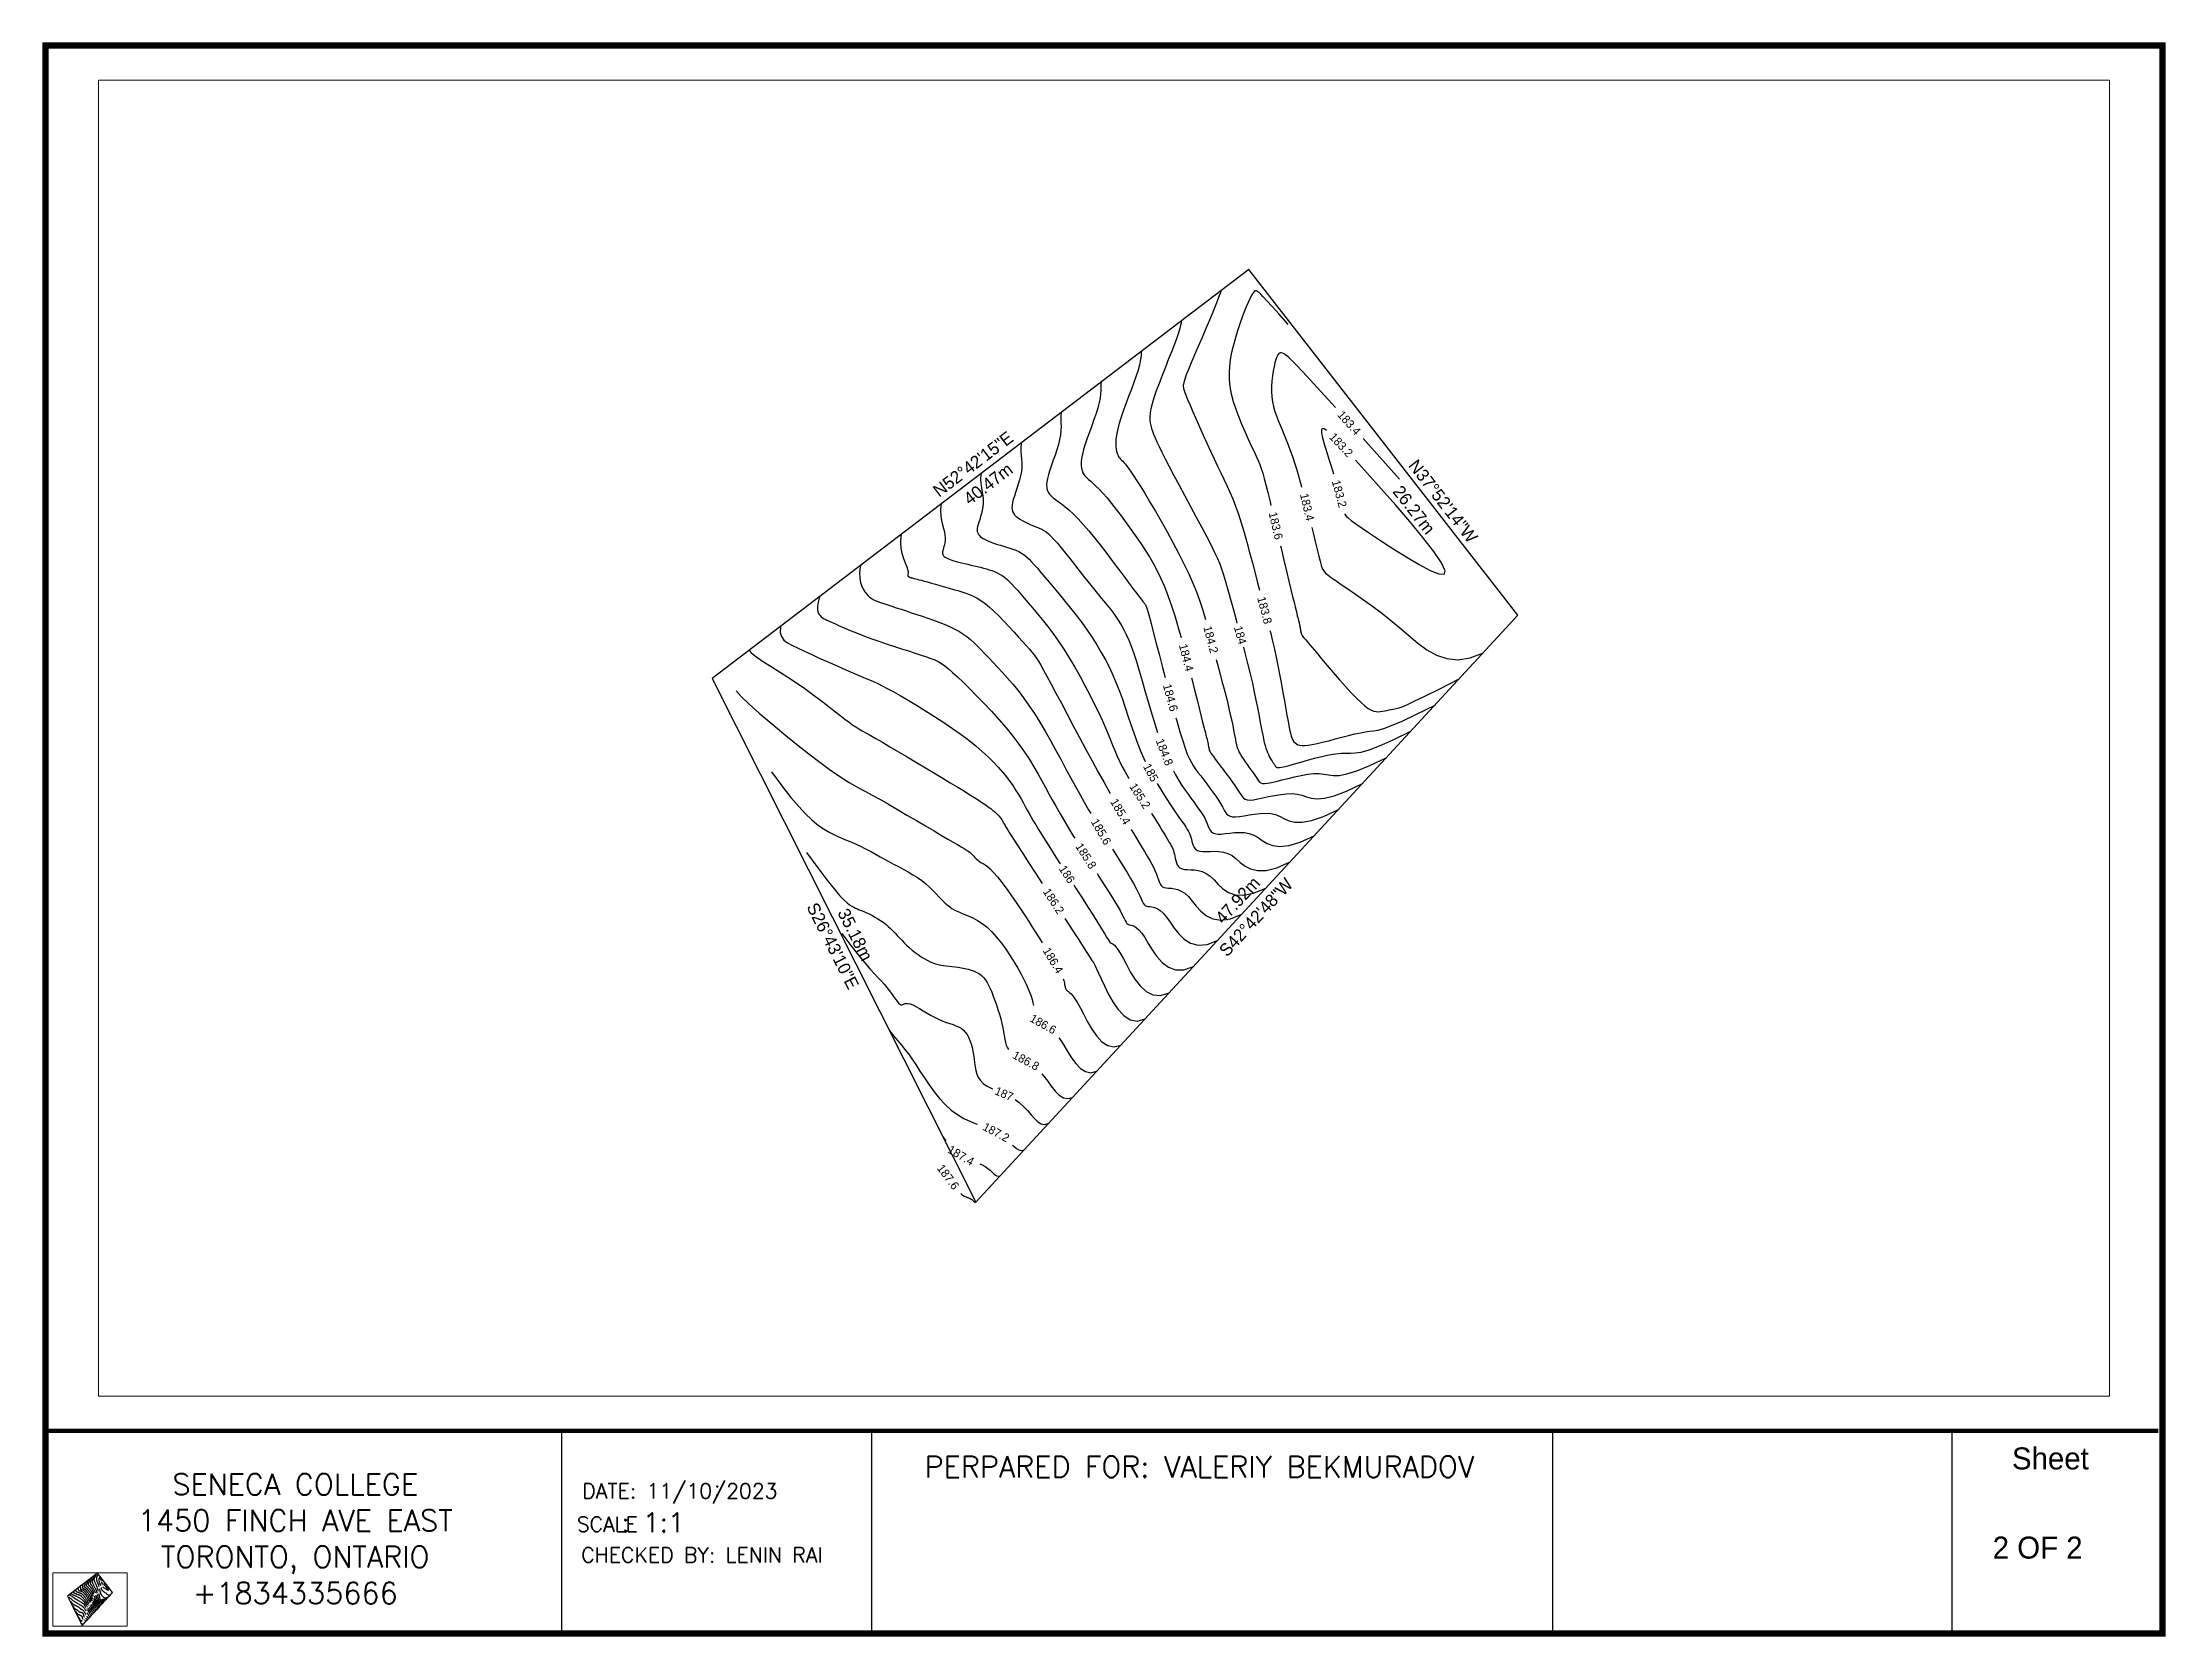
# Paper-space layout 'Layout1' of a CAD drawing. Extents: x 0 to 254, y 0 to 191.
# The model-space entities are those that its viewports show. They can reach past a viewport. Long polylines and large blocks are cut down to what shows.
import ezdxf
from ezdxf.enums import TextEntityAlignment as Align

# ---------------------------------------------------------------- set-up
doc = ezdxf.new("R2010")
doc.units = 0
doc.header["$LTSCALE"] = 10
doc.header["$MEASUREMENT"] = 0
for name, color, linetype in [('BEARING1', 1, 'Continuous'), ('DISTANCE1', 3, 'Continuous'), ('TITLETEXT', 7, 'Continuous'), ('VPORT', 7, 'Continuous')]:
    doc.layers.add(name, color=color, linetype=linetype)
doc.styles.add('BEARING1', font='MSURVEY.SHX', dxfattribs={"height": 0.75})
doc.styles.add('DESCRIPTION', font='MSURVEY.SHX', dxfattribs={"height": 0.75})
doc.styles.add('DISTANCE1', font='MSURVEY.SHX', dxfattribs={"height": 0.75})
doc.styles.add('ROMAND', font='MSURVEY.SHX', dxfattribs={"height": 2})
doc.styles.add('ROMANT', font='SIMPLEX.SHX', dxfattribs={"height": 1})
doc.styles.add('TITLE', font='SIMPLEX.SHX')

psp = doc.layouts.get("Layout1")

# ---------------------------------------------------------------- texts
at = {"layer": 'TITLETEXT', "style": 'TITLE'}
psp.add_text('PERPARED FOR: VALERIY BEKMURADOV', height=2.54, dxfattribs=at).set_placement((138.44, 18.72), align=Align.CENTER)
at = {"layer": 'TITLETEXT', "style": 'ROMAND'}
for s, p in [('Sheet', (235.95, 19.67)), ('2 OF 2', (233.64, 8.97))]:
    psp.add_text(s, height=2.639, dxfattribs=at).set_placement(p)
at = {"layer": 'TITLETEXT', "linetype": 'Continuous', "style": 'TITLE'}
for s, p in [('SENECA COLLEGE', (29.95, 19.16)), ('1450 FINCH AVE EAST', (29.95, 14.81)), ('TORONTO, ONTARIO', (29.95, 10.45)), ('+1834335666', (29.95, 6.1))]:
    psp.add_text(s, height=2.54, dxfattribs=at).set_placement(p, align=Align.TOP_CENTER)
at = {"layer": 'TITLETEXT', "color": 7, "style": 'ROMANT'}
for s, height, p in [('DATE: 11/10/2023', 1.7974, (76.11, 16.19)), (':', 1.8, (80.59, 16.5)), ('SCALE', 1.797, (67.4, 12.2)), (': 1:1', 2.33, (72.88, 12.15)), ('CHECKED BY: LENIN RAI', 1.7974, (78.75, 8.51))]:
    psp.add_text(s, height=height, dxfattribs=at).set_placement(p, align=Align.CENTER)

msp = doc.modelspace()

# ---------------------------------------------------------------- texts
at = {"color": 240}
for s, rotation, style, p in [('183.4', 311.9203, 'BEARING1', (6990.56, 6012.28, 183.4)), ('183.2', 313.3511, 'BEARING1', (6990.08, 6010.96, 183.2)), ('183.2', 285.202, 'BEARING1', (6989.97, 6008.03, 183.2)), ('183.4', 283.2529, 'BEARING1', (6988.04, 6007.23, 183.4)), ('183.6', 283.2529, 'BEARING1', (6986.16, 6006.11, 183.6)), ('183.8', 284.6642, 'BEARING1', (6985.49, 6001.04, 183.8)), ('184.2', 284.8576, 'BEARING1', (6982.26, 5999.28, 184.2)), ('184', 285.578, 'BEARING1', (6984.03, 5999.55, 184)), ('184.4', 284.4827, 'BEARING1', (6980.79, 5998.2, 184.4)), ('184.6', 285.076, 'BEARING1', (6979.84, 5995.8, 184.6)), ('184.8', 291.4149, 'BEARING1', (6979.48, 5992.53, 184.8)), ('185', 298.0047, 'DESCRIPTION', (6978.66, 5991.3, 185)), ('185.4', 300.254, 'DESCRIPTION', (6976.84, 5988.96, 185.4)), ('185.2', 302.8016, 'DESCRIPTION', (6978.01, 5989.9, 185.2)), ('185.6', 300.1188, 'DESCRIPTION', (6975.68, 5987.75, 185.6)), ('185.8', 302.3642, 'DESCRIPTION', (6974.77, 5986.3, 185.8)), ('186', 302.7279, 'DESCRIPTION', (6973.63, 5985.2, 186)), ('186.2', 302.9994, 'DESCRIPTION', (6972.83, 5983.59, 186.2)), ('186.4', 300.808, 'DESCRIPTION', (6972.8, 5980.03, 186.4)), ('186.6', 330.5466, 'DESCRIPTION', (6972.2, 5976.21, 186.6)), ('186.8', 331.6835, 'DESCRIPTION', (6971.17, 5974.02, 186.8)), ('187', 336.9309, 'DESCRIPTION', (6969.86, 5972.03, 187)), ('187.2', 332.0412, 'DESCRIPTION', (6969.38, 5969.72, 187.2)), ('187.4', 329.6476, 'DESCRIPTION', (6967.27, 5968.33, 187.4)), ('187.6', 306.6918, 'DESCRIPTION', (6966.5, 5967.04, 187.6))]:
    msp.add_text(s, height=0.5, rotation=rotation, dxfattribs=dict(at, style=style)).set_placement(p, align=Align.MIDDLE_CENTER)
at = {"layer": 'BEARING1', "style": 'BEARING1'}
for s, rotation, p in [('N52°42\'15"E', 37.2959, (6968.22, 6009.51)), ('N37°52\'14"W', 307.8706, (6995.9, 6007.35))]:
    msp.add_text(s, height=0.75, rotation=rotation, dxfattribs=at).set_placement(p, align=Align.CENTER)
for s, rotation, p in [('S42°42\'48"W', 47.2865, (6984.69, 5982.88)), ('S26°43\'10"E', 296.7193, (6959.92, 5981.07))]:
    msp.add_text(s, height=0.75, rotation=rotation, dxfattribs=at).set_placement(p, align=Align.TOP_CENTER)
at = {"layer": 'DISTANCE1', "style": 'DISTANCE1'}
for s, rotation, p in [('40.47m', 37.2959, (6968.67, 6008.92)), ('26.27m', 307.8706, (6994.75, 6007.29))]:
    msp.add_text(s, height=0.75, rotation=rotation, dxfattribs=at).set_placement(p, align=Align.TOP_CENTER)
for s, rotation, p in [('47.92m', 47.2865, (6984.14, 5983.39)), ('35.18m', 296.7193, (6960.59, 5981.41))]:
    msp.add_text(s, height=0.75, rotation=rotation, dxfattribs=at).set_placement(p, align=Align.CENTER)

# ---------------------------------------------------------------- linework, layer by layer
for p, q in [((6984.54, 6021.48), (6952.34, 5996.95)), ((7000.67, 6000.74), (6984.54, 6021.48)), ((6968.16, 5965.53, 187.6), (7000.67, 6000.74)), ((6952.34, 5996.95), (6968.16, 5965.53, 187.6))]:
    msp.add_line(p, q)
at = {"color": 240}
for points in [[(6982.86, 6020.19), (6982.83, 6020.09), (6982.76, 6019.9), (6982.66, 6019.65), (6982.53, 6019.33), (6982.37, 6018.92), (6982.17, 6018.45), (6981.96, 6017.94), (6981.73, 6017.41), (6981.5, 6016.87), (6981.28, 6016.36), (6981.08, 6015.89), (6980.91, 6015.49), (6980.78, 6015.17), (6980.69, 6014.91), (6980.63, 6014.7), (6980.6, 6014.52), (6980.62, 6014.35), (6980.67, 6014.17), (6980.75, 6013.95), (6980.86, 6013.68), (6981.01, 6013.34), (6981.18, 6012.95), (6981.37, 6012.51), (6981.58, 6012.04), (6981.8, 6011.55), (6982.02, 6011.06), (6982.24, 6010.58), (6982.46, 6010.12), (6982.66, 6009.69), (6982.86, 6009.29), (6983.04, 6008.9), (6983.22, 6008.52), (6983.4, 6008.13), (6983.57, 6007.72), (6983.74, 6007.28), (6983.91, 6006.8), (6984.08, 6006.28), (6984.25, 6005.71), (6984.42, 6005.12), (6984.58, 6004.51), (6984.75, 6003.89), (6984.91, 6003.27), (6985.06, 6002.68), (6985.17, 6002.25)], [(6986.89, 6018.19), (6986.35, 6018.8), (6985.93, 6019.26), (6985.62, 6019.6), (6985.4, 6019.85), (6985.25, 6020), (6985.15, 6020.1), (6985.08, 6020.15), (6985.04, 6020.18), (6985, 6020.2), (6984.96, 6020.21), (6984.91, 6020.2), (6984.86, 6020.17), (6984.81, 6020.11), (6984.75, 6020.02), (6984.67, 6019.9), (6984.59, 6019.72), (6984.49, 6019.51), (6984.38, 6019.25), (6984.26, 6018.95), (6984.14, 6018.63), (6984.02, 6018.28), (6983.9, 6017.92), (6983.78, 6017.54), (6983.67, 6017.17), (6983.57, 6016.8), (6983.48, 6016.42), (6983.42, 6016.05), (6983.37, 6015.67), (6983.35, 6015.28), (6983.36, 6014.88), (6983.4, 6014.46), (6983.48, 6014.03), (6983.6, 6013.57), (6983.75, 6013.1), (6983.93, 6012.63), (6984.12, 6012.17), (6984.31, 6011.72), (6984.5, 6011.3), (6984.68, 6010.91), (6984.85, 6010.57), (6984.98, 6010.28), (6985.09, 6010.02), (6985.19, 6009.78), (6985.28, 6009.54), (6985.37, 6009.26), (6985.46, 6008.95), (6985.56, 6008.57), (6985.67, 6008.1), (6985.81, 6007.54), (6985.86, 6007.33)], [(6980.48, 6018.39), (6980.47, 6018.29), (6980.44, 6018.14), (6980.39, 6017.94), (6980.32, 6017.69), (6980.21, 6017.39), (6980.07, 6017.01), (6979.91, 6016.58), (6979.72, 6016.12), (6979.53, 6015.63), (6979.33, 6015.13), (6979.15, 6014.65), (6978.98, 6014.2), (6978.84, 6013.79), (6978.73, 6013.43), (6978.65, 6013.13), (6978.61, 6012.88), (6978.59, 6012.65), (6978.59, 6012.46), (6978.61, 6012.28), (6978.65, 6012.12), (6978.7, 6011.95), (6978.75, 6011.78), (6978.82, 6011.6), (6978.91, 6011.39), (6979.02, 6011.14), (6979.15, 6010.86), (6979.32, 6010.52), (6979.52, 6010.13), (6979.76, 6009.67), (6980.04, 6009.13), (6980.36, 6008.54), (6980.7, 6007.91), (6981.04, 6007.27), (6981.38, 6006.63), (6981.71, 6006.01), (6982.01, 6005.44), (6982.27, 6004.94), (6982.48, 6004.51), (6982.65, 6004.14), (6982.79, 6003.82), (6982.9, 6003.52), (6983, 6003.22), (6983.1, 6002.9), (6983.2, 6002.54), (6983.32, 6002.12), (6983.45, 6001.63), (6983.61, 6001.07), (6983.77, 6000.46), (6983.82, 6000.27)], [(6978.09, 6016.56), (6978.08, 6016.51), (6978.07, 6016.36), (6978.05, 6016.19), (6978.02, 6015.98), (6977.97, 6015.74), (6977.89, 6015.44), (6977.78, 6015.1), (6977.64, 6014.71), (6977.49, 6014.3), (6977.32, 6013.86), (6977.16, 6013.42), (6977, 6012.99), (6976.86, 6012.57), (6976.74, 6012.19), (6976.65, 6011.85), (6976.59, 6011.55), (6976.56, 6011.29), (6976.55, 6011.06), (6976.55, 6010.87), (6976.57, 6010.71), (6976.6, 6010.57), (6976.63, 6010.46), (6976.67, 6010.36), (6976.7, 6010.29), (6976.74, 6010.22), (6976.79, 6010.17), (6976.84, 6010.11), (6976.9, 6010.05), (6976.97, 6009.98), (6977.04, 6009.9), (6977.13, 6009.8), (6977.22, 6009.68), (6977.34, 6009.53), (6977.47, 6009.33), (6977.64, 6009.09), (6977.82, 6008.8), (6978.05, 6008.44), (6978.31, 6008.02), (6978.6, 6007.53), (6978.93, 6006.98), (6979.27, 6006.38), (6979.63, 6005.75), (6979.98, 6005.11), (6980.32, 6004.46), (6980.64, 6003.83), (6980.93, 6003.23), (6981.18, 6002.67), (6981.39, 6002.15), (6981.57, 6001.65), (6981.73, 6001.17), (6981.87, 6000.71), (6981.93, 6000.49)], [(6989.73, 6013.21), (6988.84, 6014.19), (6988.01, 6015.09), (6987.45, 6015.69), (6987.1, 6016.05), (6986.89, 6016.24), (6986.76, 6016.35), (6986.66, 6016.42), (6986.56, 6016.46), (6986.48, 6016.49), (6986.41, 6016.48), (6986.34, 6016.44), (6986.28, 6016.36), (6986.22, 6016.25), (6986.16, 6016.09), (6986.1, 6015.89), (6986.05, 6015.66), (6985.99, 6015.39), (6985.95, 6015.1), (6985.92, 6014.79), (6985.9, 6014.48), (6985.9, 6014.16), (6985.92, 6013.85), (6985.96, 6013.55), (6986.02, 6013.26), (6986.1, 6012.97), (6986.2, 6012.7), (6986.3, 6012.42), (6986.42, 6012.14), (6986.54, 6011.86), (6986.66, 6011.57), (6986.78, 6011.27), (6986.9, 6010.96), (6987.02, 6010.63), (6987.15, 6010.27), (6987.27, 6009.89), (6987.41, 6009.47), (6987.54, 6009.02), (6987.68, 6008.52), (6987.7, 6008.43)], [(6975.69, 6014.73), (6975.67, 6014.61), (6975.67, 6014.43), (6975.66, 6014.23), (6975.65, 6014.02), (6975.62, 6013.78), (6975.57, 6013.5), (6975.49, 6013.19), (6975.38, 6012.85), (6975.25, 6012.48), (6975.12, 6012.11), (6974.98, 6011.73), (6974.85, 6011.36), (6974.73, 6011.01), (6974.63, 6010.69), (6974.56, 6010.4), (6974.51, 6010.15), (6974.49, 6009.93), (6974.48, 6009.73), (6974.5, 6009.56), (6974.54, 6009.42), (6974.59, 6009.29), (6974.65, 6009.18), (6974.73, 6009.08), (6974.82, 6008.98), (6974.93, 6008.89), (6975.06, 6008.78), (6975.2, 6008.65), (6975.37, 6008.49), (6975.57, 6008.3), (6975.78, 6008.06), (6976.03, 6007.78), (6976.3, 6007.45), (6976.58, 6007.09), (6976.88, 6006.7), (6977.18, 6006.29), (6977.48, 6005.87), (6977.77, 6005.45), (6978.05, 6005.04), (6978.32, 6004.64), (6978.57, 6004.24), (6978.81, 6003.83), (6979.03, 6003.41), (6979.25, 6002.95), (6979.47, 6002.46), (6979.68, 6001.92), (6979.89, 6001.31), (6980.11, 6000.64), (6980.32, 5999.92), (6980.47, 5999.4)], [(6973.28, 6012.9), (6973.27, 6012.71), (6973.27, 6012.5), (6973.27, 6012.28), (6973.28, 6012.06), (6973.27, 6011.82), (6973.25, 6011.56), (6973.19, 6011.28), (6973.12, 6010.98), (6973.02, 6010.67), (6972.92, 6010.35), (6972.81, 6010.04), (6972.7, 6009.74), (6972.6, 6009.45), (6972.52, 6009.19), (6972.46, 6008.95), (6972.43, 6008.75), (6972.41, 6008.56), (6972.42, 6008.4), (6972.45, 6008.26), (6972.5, 6008.13), (6972.58, 6008.01), (6972.68, 6007.9), (6972.8, 6007.79), (6972.94, 6007.68), (6973.11, 6007.56), (6973.3, 6007.42), (6973.51, 6007.26), (6973.75, 6007.06), (6974.01, 6006.82), (6974.3, 6006.53), (6974.61, 6006.19), (6974.94, 6005.81), (6975.28, 6005.39), (6975.62, 6004.96), (6975.96, 6004.52), (6976.28, 6004.09), (6976.58, 6003.69), (6976.85, 6003.32), (6977.09, 6003), (6977.3, 6002.73), (6977.47, 6002.49), (6977.62, 6002.29), (6977.75, 6002.13), (6977.85, 6001.99), (6977.94, 6001.88), (6978.01, 6001.78), (6978.07, 6001.7), (6978.13, 6001.63), (6978.17, 6001.57), (6978.21, 6001.53), (6978.24, 6001.49), (6978.27, 6001.45), (6978.29, 6001.42), (6978.31, 6001.39), (6978.34, 6001.36), (6978.36, 6001.31), (6978.39, 6001.23), (6978.43, 6001.1), (6978.49, 6000.9), (6978.57, 6000.62), (6978.67, 6000.24), (6978.8, 5999.74), (6978.96, 5999.12), (6979.15, 5998.4), (6979.36, 5997.61), (6979.51, 5997)], [(6989.19, 6011.83), (6989.05, 6011.93), (6988.94, 6011.95), (6988.89, 6011.87), (6988.89, 6011.71), (6988.94, 6011.47), (6989.01, 6011.17), (6989.11, 6010.82), (6989.23, 6010.44), (6989.36, 6010.04), (6989.49, 6009.63), (6989.62, 6009.23)], [(6993.58, 6008.91), (6991.56, 6011.17), (6991.4, 6011.35)], [(6970.88, 6011.07), (6970.88, 6011.05), (6970.86, 6010.8), (6970.86, 6010.56), (6970.88, 6010.33), (6970.91, 6010.1), (6970.92, 6009.86), (6970.92, 6009.62), (6970.9, 6009.37), (6970.85, 6009.11), (6970.79, 6008.86), (6970.71, 6008.6), (6970.63, 6008.35), (6970.55, 6008.11), (6970.48, 6007.89), (6970.41, 6007.69), (6970.37, 6007.51), (6970.34, 6007.35), (6970.33, 6007.21), (6970.34, 6007.08), (6970.37, 6006.96), (6970.42, 6006.86), (6970.49, 6006.76), (6970.59, 6006.67), (6970.71, 6006.58), (6970.84, 6006.49), (6970.99, 6006.4), (6971.14, 6006.32), (6971.3, 6006.24), (6971.46, 6006.17), (6971.62, 6006.11), (6971.76, 6006.05), (6971.89, 6006), (6972.01, 6005.95), (6972.13, 6005.9), (6972.25, 6005.83), (6972.38, 6005.75), (6972.52, 6005.63), (6972.67, 6005.49), (6972.85, 6005.29), (6973.06, 6005.06), (6973.29, 6004.78), (6973.54, 6004.47), (6973.8, 6004.14), (6974.08, 6003.79), (6974.35, 6003.44), (6974.62, 6003.09), (6974.89, 6002.76), (6975.14, 6002.44), (6975.38, 6002.15), (6975.61, 6001.87), (6975.83, 6001.6), (6976.03, 6001.35), (6976.23, 6001.1), (6976.41, 6000.86), (6976.58, 6000.62), (6976.74, 6000.38), (6976.89, 6000.13), (6977.04, 5999.87), (6977.18, 5999.58), (6977.33, 5999.25), (6977.47, 5998.88), (6977.63, 5998.45), (6977.79, 5997.96), (6977.96, 5997.41), (6978.13, 5996.8), (6978.32, 5996.15), (6978.51, 5995.49), (6978.71, 5994.81), (6978.91, 5994.16), (6979.06, 5993.71)], [(6990.29, 6006.82), (6990.3, 6006.8), (6990.37, 6006.69), (6990.49, 6006.58), (6990.67, 6006.43), (6990.95, 6006.23), (6991.33, 6005.97), (6991.84, 6005.63), (6991.84, 6005.63), (6992.49, 6005.19), (6993.23, 6004.71), (6994.01, 6004.22), (6994.75, 6003.78), (6995.41, 6003.43), (6995.94, 6003.22), (6996.26, 6003.2), (6996.32, 6003.41), (6996.09, 6003.88), (6995.63, 6004.57), (6994.97, 6005.41), (6994.2, 6006.36), (6993.35, 6007.35), (6992.48, 6008.33), (6991.66, 6009.25), (6990.93, 6010.04), (6990.93, 6010.05)], [(6968.48, 6009.24), (6968.47, 6009.19), (6968.45, 6008.9), (6968.46, 6008.63), (6968.5, 6008.38), (6968.54, 6008.13), (6968.58, 6007.9), (6968.6, 6007.68), (6968.6, 6007.46), (6968.59, 6007.25), (6968.55, 6007.04), (6968.51, 6006.85), (6968.45, 6006.66), (6968.4, 6006.49), (6968.35, 6006.33), (6968.31, 6006.19), (6968.27, 6006.06), (6968.25, 6005.95), (6968.25, 6005.85), (6968.25, 6005.76), (6968.28, 6005.68), (6968.31, 6005.6), (6968.36, 6005.54), (6968.43, 6005.47), (6968.51, 6005.4), (6968.61, 6005.34), (6968.72, 6005.28), (6968.84, 6005.22), (6968.98, 6005.16), (6969.13, 6005.1), (6969.29, 6005.04), (6969.46, 6004.99), (6969.64, 6004.94), (6969.82, 6004.89), (6970.01, 6004.83), (6970.2, 6004.77), (6970.38, 6004.71), (6970.56, 6004.64), (6970.74, 6004.56), (6970.91, 6004.47), (6971.06, 6004.37), (6971.21, 6004.25), (6971.36, 6004.11), (6971.51, 6003.95), (6971.67, 6003.77), (6971.86, 6003.56), (6972.06, 6003.31), (6972.3, 6003.03), (6972.56, 6002.72), (6972.86, 6002.37), (6973.18, 6001.99), (6973.51, 6001.59), (6973.85, 6001.17), (6974.19, 6000.74), (6974.52, 6000.3), (6974.84, 5999.85), (6975.14, 5999.41), (6975.43, 5998.96), (6975.69, 5998.51), (6975.94, 5998.06), (6976.17, 5997.6), (6976.38, 5997.14), (6976.58, 5996.67), (6976.77, 5996.19), (6976.95, 5995.7), (6977.12, 5995.2), (6977.28, 5994.7), (6977.45, 5994.19), (6977.63, 5993.68), (6977.81, 5993.17), (6978.02, 5992.65), (6978.24, 5992.14), (6978.32, 5991.97)], [(6966.08, 6007.42), (6966.06, 6007.32), (6966.04, 6007), (6966.06, 6006.7), (6966.11, 6006.42), (6966.17, 6006.17), (6966.23, 6005.94), (6966.28, 6005.74), (6966.31, 6005.55), (6966.32, 6005.38), (6966.32, 6005.23), (6966.3, 6005.09), (6966.28, 6004.97), (6966.25, 6004.87), (6966.22, 6004.77), (6966.2, 6004.69), (6966.18, 6004.61), (6966.17, 6004.55), (6966.16, 6004.49), (6966.17, 6004.44), (6966.18, 6004.39), (6966.2, 6004.35), (6966.23, 6004.31), (6966.27, 6004.27), (6966.32, 6004.23), (6966.37, 6004.2), (6966.44, 6004.16), (6966.52, 6004.12), (6966.62, 6004.08), (6966.73, 6004.05), (6966.85, 6004.01), (6966.99, 6003.97), (6967.14, 6003.93), (6967.31, 6003.88), (6967.49, 6003.84), (6967.68, 6003.8), (6967.87, 6003.75), (6968.06, 6003.71), (6968.25, 6003.66), (6968.44, 6003.62), (6968.62, 6003.57), (6968.8, 6003.52), (6968.97, 6003.47), (6969.13, 6003.42), (6969.29, 6003.36), (6969.44, 6003.29), (6969.59, 6003.21), (6969.74, 6003.12), (6969.88, 6003.02), (6970.02, 6002.9), (6970.17, 6002.76), (6970.32, 6002.61), (6970.48, 6002.43), (6970.66, 6002.24), (6970.86, 6002.01), (6971.07, 6001.77), (6971.31, 6001.49), (6971.57, 6001.19), (6971.85, 6000.85), (6972.15, 6000.49), (6972.46, 6000.09), (6972.78, 5999.66), (6973.11, 5999.2), (6973.44, 5998.71), (6973.77, 5998.18), (6974.1, 5997.62), (6974.42, 5997.06), (6974.73, 5996.49), (6975.02, 5995.93), (6975.29, 5995.39), (6975.54, 5994.88), (6975.76, 5994.41), (6975.94, 5993.99), (6976.1, 5993.61), (6976.23, 5993.26), (6976.36, 5992.94), (6976.49, 5992.63), (6976.62, 5992.33), (6976.76, 5992.02), (6976.92, 5991.69), (6977.11, 5991.35), (6977.32, 5990.98), (6977.34, 5990.95)], [(6963.68, 6005.59), (6963.66, 6005.46), (6963.64, 6005.1), (6963.66, 6004.77), (6963.72, 6004.47), (6963.8, 6004.21), (6963.88, 6003.99), (6963.96, 6003.79), (6964.02, 6003.64), (6964.06, 6003.51), (6964.08, 6003.41), (6964.1, 6003.34), (6964.1, 6003.28), (6964.1, 6003.24), (6964.09, 6003.21), (6964.09, 6003.19), (6964.08, 6003.17), (6964.08, 6003.15), (6964.08, 6003.13), (6964.08, 6003.12), (6964.08, 6003.11), (6964.09, 6003.09), (6964.1, 6003.08), (6964.11, 6003.07), (6964.12, 6003.06), (6964.14, 6003.05), (6964.16, 6003.04), (6964.18, 6003.03), (6964.2, 6003.02), (6964.23, 6003.01), (6964.27, 6003), (6964.31, 6002.99), (6964.35, 6002.98), (6964.4, 6002.96), (6964.46, 6002.95), (6964.54, 6002.93), (6964.64, 6002.91), (6964.75, 6002.87), (6964.9, 6002.84), (6965.07, 6002.79), (6965.27, 6002.74), (6965.5, 6002.67), (6965.75, 6002.6), (6966.01, 6002.53), (6966.28, 6002.45), (6966.56, 6002.37), (6966.83, 6002.29), (6967.08, 6002.22), (6967.33, 6002.14), (6967.56, 6002.07), (6967.79, 6001.98), (6968.01, 6001.88), (6968.24, 6001.76), (6968.47, 6001.62), (6968.72, 6001.44), (6968.98, 6001.23), (6969.27, 6000.97), (6969.56, 6000.68), (6969.86, 6000.37), (6970.17, 6000.05), (6970.46, 5999.73), (6970.73, 5999.43), (6970.98, 5999.15), (6971.2, 5998.9), (6971.38, 5998.7), (6971.53, 5998.52), (6971.66, 5998.36), (6971.79, 5998.19), (6971.92, 5997.99), (6972.06, 5997.75), (6972.23, 5997.45), (6972.43, 5997.08), (6972.68, 5996.61), (6972.97, 5996.07), (6973.3, 5995.46), (6973.64, 5994.8), (6974.01, 5994.11), (6974.39, 5993.4), (6974.76, 5992.69), (6975.14, 5992), (6975.5, 5991.33), (6975.86, 5990.7), (6976.19, 5990.09), (6976.22, 5990.05)], [(6986.44, 6004.9), (6986.48, 6004.76), (6986.64, 6004.05), (6986.8, 6003.38), (6986.94, 6002.79), (6987.06, 6002.29), (6987.16, 6001.87), (6987.25, 6001.52), (6987.31, 6001.25), (6987.37, 6001.02), (6987.41, 6000.85), (6987.44, 6000.71), (6987.47, 6000.6), (6987.5, 6000.51), (6987.51, 6000.43), (6987.53, 6000.37), (6987.55, 6000.31), (6987.56, 6000.26), (6987.57, 6000.21), (6987.58, 6000.16), (6987.59, 6000.11), (6987.6, 6000.06), (6987.61, 6000), (6987.62, 5999.94), (6987.63, 5999.88), (6987.64, 5999.82), (6987.65, 5999.76), (6987.66, 5999.72), (6987.67, 5999.67), (6987.68, 5999.64), (6987.69, 5999.6), (6987.72, 5999.56), (6987.76, 5999.49), (6987.84, 5999.39), (6987.96, 5999.26), (6988.11, 5999.07), (6988.32, 5998.82), (6988.59, 5998.5), (6988.9, 5998.13), (6989.24, 5997.72), (6989.6, 5997.3), (6989.98, 5996.87), (6990.34, 5996.46), (6990.68, 5996.08), (6991, 5995.76), (6991.27, 5995.5), (6991.5, 5995.3), (6991.7, 5995.15), (6991.87, 5995.05), (6992.03, 5994.99), (6992.17, 5994.96), (6992.3, 5994.95), (6992.42, 5994.96), (6992.56, 5994.98), (6992.69, 5995), (6992.82, 5995.03), (6992.95, 5995.06), (6993.08, 5995.08), (6993.19, 5995.11), (6993.29, 5995.13), (6993.38, 5995.15), (6993.46, 5995.16), (6993.56, 5995.18), (6993.74, 5995.25), (6994.02, 5995.37), (6994.46, 5995.58), (6995.1, 5995.89), (6995.99, 5996.33), (6997.16, 5996.92)], [(6988.32, 6006.01), (6988.4, 6005.68), (6988.52, 6005.16), (6988.64, 6004.69), (6988.73, 6004.29), (6988.81, 6003.98), (6988.87, 6003.74), (6988.94, 6003.55), (6989.03, 6003.4), (6989.14, 6003.27), (6989.29, 6003.14), (6989.49, 6002.99), (6989.75, 6002.82), (6990.08, 6002.59), (6990.48, 6002.32), (6990.93, 6002.01), (6991.42, 6001.66), (6991.95, 6001.28), (6992.49, 6000.88), (6993.04, 6000.44), (6993.59, 5999.99), (6994.13, 5999.52), (6994.67, 5999.07), (6995.22, 5998.67), (6995.8, 5998.35), (6996.42, 5998.14), (6997.08, 5998.07), (6997.81, 5998.18), (6998.61, 5998.49)], [(6961.26, 6003.74), (6961.23, 6003.64), (6961.19, 6003.28), (6961.2, 6002.97), (6961.24, 6002.71), (6961.32, 6002.49), (6961.41, 6002.3), (6961.51, 6002.15), (6961.6, 6002.02), (6961.7, 6001.91), (6961.79, 6001.83), (6961.89, 6001.76), (6962.01, 6001.69), (6962.13, 6001.63), (6962.28, 6001.57), (6962.45, 6001.51), (6962.65, 6001.44), (6962.88, 6001.37), (6963.13, 6001.28), (6963.39, 6001.19), (6963.68, 6001.1), (6963.98, 6001), (6964.29, 6000.89), (6964.62, 6000.79), (6964.95, 6000.68), (6965.28, 6000.57), (6965.62, 6000.45), (6965.95, 6000.33), (6966.27, 6000.2), (6966.58, 6000.07), (6966.87, 5999.93), (6967.14, 5999.78), (6967.39, 5999.62), (6967.63, 5999.46), (6967.84, 5999.28), (6968.06, 5999.09), (6968.27, 5998.88), (6968.48, 5998.66), (6968.7, 5998.43), (6968.94, 5998.18), (6969.2, 5997.91), (6969.47, 5997.62), (6969.77, 5997.31), (6970.07, 5996.97), (6970.38, 5996.61), (6970.7, 5996.22), (6971.03, 5995.79), (6971.35, 5995.33), (6971.68, 5994.84), (6972, 5994.32), (6972.32, 5993.78), (6972.64, 5993.22), (6972.95, 5992.66), (6973.26, 5992.1), (6973.55, 5991.55), (6973.84, 5991.01), (6974.12, 5990.5), (6974.4, 5990.01), (6974.67, 5989.53), (6974.93, 5989.07), (6975.07, 5988.84)], [(6958.79, 6001.86), (6958.79, 6001.84), (6958.7, 6001.52), (6958.67, 6001.28), (6958.67, 6001.09), (6958.69, 6000.95), (6958.73, 6000.85), (6958.79, 6000.77), (6958.84, 6000.7), (6958.89, 6000.65), (6958.95, 6000.6), (6959.03, 6000.55), (6959.12, 6000.5), (6959.23, 6000.44), (6959.37, 6000.38), (6959.54, 6000.31), (6959.74, 6000.22), (6959.97, 6000.11), (6960.23, 6000), (6960.53, 5999.87), (6960.85, 5999.74), (6961.2, 5999.6), (6961.58, 5999.45), (6961.98, 5999.31), (6962.4, 5999.16), (6962.84, 5999.01), (6963.28, 5998.87), (6963.71, 5998.73), (6964.13, 5998.6), (6964.52, 5998.47), (6964.89, 5998.35), (6965.2, 5998.25), (6965.47, 5998.15), (6965.71, 5998.06), (6965.91, 5997.96), (6966.11, 5997.84), (6966.31, 5997.7), (6966.52, 5997.53), (6966.77, 5997.31), (6967.06, 5997.04), (6967.4, 5996.72), (6967.79, 5996.34), (6968.21, 5995.91), (6968.65, 5995.46), (6969.1, 5994.98), (6969.55, 5994.48), (6969.98, 5993.98), (6970.38, 5993.49), (6970.75, 5993), (6971.08, 5992.53), (6971.38, 5992.08), (6971.65, 5991.64), (6971.9, 5991.21), (6972.13, 5990.8), (6972.34, 5990.41), (6972.55, 5990.03), (6972.74, 5989.67), (6972.94, 5989.32), (6973.14, 5988.97), (6973.34, 5988.62), (6973.56, 5988.25), (6973.79, 5987.87), (6974.03, 5987.47), (6974.11, 5987.36)], [(6956.46, 6000.08), (6956.44, 6000.04), (6956.43, 5999.71), (6956.5, 5999.46), (6956.65, 5999.25), (6956.87, 5999.08), (6957.16, 5998.92), (6957.5, 5998.76), (6957.89, 5998.58), (6958.32, 5998.38), (6958.77, 5998.17), (6959.24, 5997.97), (6959.7, 5997.76), (6960.14, 5997.56), (6960.55, 5997.38), (6960.93, 5997.22), (6961.25, 5997.09), (6961.53, 5996.97), (6961.78, 5996.87), (6962.03, 5996.76), (6962.28, 5996.64), (6962.55, 5996.51), (6962.85, 5996.35), (6963.21, 5996.16), (6963.63, 5995.92), (6964.1, 5995.65), (6964.61, 5995.34), (6965.15, 5995.01), (6965.69, 5994.66), (6966.24, 5994.31), (6966.77, 5993.94), (6967.28, 5993.59), (6967.74, 5993.24), (6968.16, 5992.9), (6968.55, 5992.57), (6968.9, 5992.24), (6969.22, 5991.93), (6969.51, 5991.63), (6969.77, 5991.33), (6970, 5991.05), (6970.21, 5990.77), (6970.4, 5990.5), (6970.57, 5990.23), (6970.73, 5989.98), (6970.88, 5989.73), (6971.01, 5989.5), (6971.13, 5989.27), (6971.25, 5989.05), (6971.36, 5988.84), (6971.48, 5988.63), (6971.61, 5988.41), (6971.76, 5988.16), (6971.93, 5987.89), (6972.12, 5987.56), (6972.36, 5987.19), (6972.64, 5986.74), (6972.97, 5986.23), (6973.23, 5985.83)], [(6985.8, 5999.83), (6985.85, 5999.64), (6985.96, 5999.18), (6986.07, 5998.71), (6986.17, 5998.23), (6986.28, 5997.73), (6986.38, 5997.21), (6986.47, 5996.7), (6986.56, 5996.2), (6986.65, 5995.71), (6986.73, 5995.25), (6986.8, 5994.84), (6986.87, 5994.46), (6986.93, 5994.15), (6986.98, 5993.89), (6987.03, 5993.67), (6987.08, 5993.49), (6987.13, 5993.35), (6987.18, 5993.24), (6987.24, 5993.15), (6987.31, 5993.08), (6987.39, 5993.02), (6987.48, 5992.97), (6987.59, 5992.94), (6987.73, 5992.92), (6987.9, 5992.92), (6988.1, 5992.94), (6988.34, 5992.98), (6988.63, 5993.04), (6988.96, 5993.12), (6989.33, 5993.21), (6989.72, 5993.32), (6990.12, 5993.42), (6990.51, 5993.53), (6990.89, 5993.62), (6991.23, 5993.69), (6991.53, 5993.75), (6991.78, 5993.78), (6992.01, 5993.8), (6992.28, 5993.85), (6992.63, 5993.94), (6993.1, 5994.12), (6993.74, 5994.39), (6994.59, 5994.8), (6995.71, 5995.35)], [(6954.56, 5998.64), (6954.69, 5998.49), (6955.02, 5998.23), (6955.42, 5997.95), (6955.88, 5997.66), (6956.38, 5997.35), (6956.89, 5997.03), (6957.4, 5996.69), (6957.9, 5996.34), (6958.38, 5995.99), (6958.84, 5995.65), (6959.26, 5995.32), (6959.66, 5995.01), (6960.01, 5994.74), (6960.31, 5994.51), (6960.56, 5994.32), (6960.77, 5994.17), (6960.96, 5994.04), (6961.15, 5993.93), (6961.34, 5993.81), (6961.57, 5993.69), (6961.83, 5993.54), (6962.16, 5993.35), (6962.56, 5993.12), (6963.01, 5992.85), (6963.52, 5992.55), (6964.05, 5992.24), (6964.6, 5991.91), (6965.15, 5991.58), (6965.68, 5991.26), (6966.18, 5990.96), (6966.63, 5990.69), (6967.05, 5990.44), (6967.42, 5990.22), (6967.75, 5990.01), (6968.04, 5989.83), (6968.3, 5989.66), (6968.53, 5989.51), (6968.73, 5989.38), (6968.91, 5989.25), (6969.06, 5989.14), (6969.19, 5989.03), (6969.31, 5988.94), (6969.4, 5988.85), (6969.48, 5988.76), (6969.56, 5988.68), (6969.62, 5988.6), (6969.68, 5988.53), (6969.73, 5988.46), (6969.77, 5988.39), (6969.81, 5988.32), (6969.85, 5988.25), (6969.89, 5988.19), (6969.92, 5988.13), (6969.95, 5988.07), (6969.99, 5988.01), (6970.03, 5987.94), (6970.08, 5987.85), (6970.17, 5987.71), (6970.29, 5987.52), (6970.46, 5987.25), (6970.69, 5986.9), (6970.98, 5986.45), (6971.33, 5985.9), (6971.75, 5985.26), (6972.15, 5984.64)], [(6984.21, 5998.82), (6984.3, 5998.49), (6984.46, 5997.84), (6984.61, 5997.23), (6984.75, 5996.66), (6984.86, 5996.13), (6984.96, 5995.64), (6985.05, 5995.2), (6985.13, 5994.8), (6985.2, 5994.43), (6985.26, 5994.11), (6985.31, 5993.81), (6985.37, 5993.55), (6985.42, 5993.32), (6985.46, 5993.11), (6985.51, 5992.93), (6985.56, 5992.77), (6985.61, 5992.63), (6985.65, 5992.5), (6985.71, 5992.38), (6985.76, 5992.27), (6985.82, 5992.17), (6985.87, 5992.07), (6985.93, 5991.99), (6985.98, 5991.91), (6986.03, 5991.84), (6986.07, 5991.77), (6986.11, 5991.72), (6986.14, 5991.67), (6986.17, 5991.63), (6986.22, 5991.61), (6986.28, 5991.6), (6986.38, 5991.6), (6986.52, 5991.62), (6986.71, 5991.67), (6986.96, 5991.73), (6987.28, 5991.82), (6987.65, 5991.93), (6988.06, 5992.05), (6988.48, 5992.16), (6988.92, 5992.27), (6989.34, 5992.36), (6989.73, 5992.43), (6990.07, 5992.47), (6990.36, 5992.47), (6990.63, 5992.47), (6990.92, 5992.48), (6991.28, 5992.53), (6991.75, 5992.67), (6992.37, 5992.9), (6993.2, 5993.26), (6994.26, 5993.78)], [(6982.58, 5998.08), (6982.65, 5997.8), (6982.79, 5997.29), (6982.92, 5996.79), (6983.05, 5996.31), (6983.17, 5995.86), (6983.27, 5995.44), (6983.36, 5995.05), (6983.44, 5994.71), (6983.51, 5994.4), (6983.57, 5994.12), (6983.61, 5993.87), (6983.66, 5993.65), (6983.69, 5993.46), (6983.73, 5993.28), (6983.76, 5993.13), (6983.79, 5992.99), (6983.82, 5992.86), (6983.86, 5992.74), (6983.91, 5992.62), (6983.96, 5992.5), (6984.03, 5992.38), (6984.11, 5992.24), (6984.21, 5992.1), (6984.32, 5991.94), (6984.43, 5991.78), (6984.55, 5991.61), (6984.67, 5991.45), (6984.79, 5991.29), (6984.89, 5991.15), (6984.98, 5991.02), (6985.05, 5990.9), (6985.11, 5990.81), (6985.17, 5990.73), (6985.25, 5990.68), (6985.35, 5990.65), (6985.48, 5990.64), (6985.66, 5990.66), (6985.89, 5990.7), (6986.18, 5990.77), (6986.51, 5990.86), (6986.89, 5990.95), (6987.28, 5991.04), (6987.68, 5991.13), (6988.07, 5991.2), (6988.44, 5991.24), (6988.76, 5991.24), (6989.04, 5991.21), (6989.31, 5991.16), (6989.6, 5991.12), (6989.95, 5991.13), (6990.41, 5991.22), (6991.01, 5991.41), (6991.8, 5991.73), (6992.81, 5992.21)], [(6953.78, 5996.2), (6954.08, 5995.86), (6954.56, 5995.4), (6955.17, 5994.86), (6955.88, 5994.26), (6956.64, 5993.63), (6957.41, 5993.01), (6958.15, 5992.43), (6958.81, 5991.92), (6959.37, 5991.51), (6959.83, 5991.19), (6960.22, 5990.93), (6960.56, 5990.71), (6960.88, 5990.53), (6961.21, 5990.35), (6961.55, 5990.17), (6961.95, 5989.95), (6962.41, 5989.7), (6962.92, 5989.4), (6963.47, 5989.08), (6964.03, 5988.75), (6964.6, 5988.42), (6965.15, 5988.1), (6965.66, 5987.8), (6966.11, 5987.53), (6966.49, 5987.31), (6966.81, 5987.13), (6967.07, 5986.98), (6967.29, 5986.85), (6967.46, 5986.75), (6967.59, 5986.67), (6967.71, 5986.59), (6967.8, 5986.52), (6967.89, 5986.44), (6967.97, 5986.36), (6968.04, 5986.28), (6968.11, 5986.21), (6968.18, 5986.13), (6968.26, 5986.06), (6968.33, 5986), (6968.41, 5985.94), (6968.5, 5985.89), (6968.6, 5985.84), (6968.72, 5985.77), (6968.86, 5985.66), (6969.02, 5985.52), (6969.23, 5985.31), (6969.47, 5985.04), (6969.75, 5984.68), (6970.08, 5984.23), (6970.45, 5983.7), (6970.84, 5983.13), (6971.24, 5982.52), (6971.63, 5981.91), (6972.01, 5981.32), (6972.15, 5981.09)], [(6981.1, 5996.99), (6981.11, 5996.93), (6981.28, 5996.26), (6981.43, 5995.67), (6981.55, 5995.16), (6981.66, 5994.74), (6981.74, 5994.4), (6981.82, 5994.11), (6981.88, 5993.88), (6981.93, 5993.7), (6981.96, 5993.54), (6982, 5993.41), (6982.03, 5993.3), (6982.05, 5993.19), (6982.07, 5993.1), (6982.09, 5993.01), (6982.1, 5992.94), (6982.11, 5992.87), (6982.13, 5992.81), (6982.14, 5992.76), (6982.15, 5992.71), (6982.16, 5992.66), (6982.18, 5992.61), (6982.21, 5992.55), (6982.26, 5992.47), (6982.32, 5992.38), (6982.41, 5992.26), (6982.52, 5992.1), (6982.66, 5991.92), (6982.82, 5991.71), (6983, 5991.48), (6983.18, 5991.23), (6983.37, 5990.99), (6983.54, 5990.75), (6983.7, 5990.52), (6983.84, 5990.31), (6983.95, 5990.13), (6984.05, 5989.98), (6984.13, 5989.86), (6984.22, 5989.76), (6984.32, 5989.7), (6984.44, 5989.66), (6984.61, 5989.65), (6984.81, 5989.67), (6985.08, 5989.72), (6985.38, 5989.78), (6985.72, 5989.86), (6986.08, 5989.93), (6986.45, 5989.99), (6986.8, 5990.03), (6987.14, 5990.04), (6987.45, 5990.01), (6987.72, 5989.94), (6987.99, 5989.84), (6988.27, 5989.76), (6988.63, 5989.73), (6989.07, 5989.77), (6989.65, 5989.91), (6990.4, 5990.19), (6991.36, 5990.65)], [(6980.16, 5994.59), (6980.22, 5994.4), (6980.4, 5993.74), (6980.57, 5993.2), (6980.71, 5992.76), (6980.84, 5992.41), (6980.97, 5992.13), (6981.09, 5991.9), (6981.21, 5991.69), (6981.34, 5991.5), (6981.48, 5991.31), (6981.65, 5991.1), (6981.83, 5990.87), (6982.01, 5990.62), (6982.2, 5990.37), (6982.38, 5990.12), (6982.55, 5989.88), (6982.71, 5989.65), (6982.84, 5989.44), (6982.95, 5989.25), (6983.04, 5989.08), (6983.12, 5988.94), (6983.2, 5988.83), (6983.3, 5988.74), (6983.41, 5988.68), (6983.55, 5988.65), (6983.74, 5988.64), (6983.98, 5988.67), (6984.25, 5988.71), (6984.55, 5988.76), (6984.88, 5988.81), (6985.21, 5988.85), (6985.54, 5988.86), (6985.85, 5988.84), (6986.14, 5988.78), (6986.41, 5988.67), (6986.67, 5988.53), (6986.95, 5988.41), (6987.3, 5988.32), (6987.74, 5988.32), (6988.29, 5988.42), (6989.01, 5988.66), (6989.91, 5989.08)], [(6955.9, 5991.35), (6956.53, 5990.5), (6957.07, 5989.81), (6957.54, 5989.26), (6957.95, 5988.82), (6958.3, 5988.48), (6958.62, 5988.21), (6958.9, 5988.01), (6959.16, 5987.84), (6959.41, 5987.7), (6959.65, 5987.58), (6959.89, 5987.47), (6960.12, 5987.37), (6960.35, 5987.27), (6960.57, 5987.18), (6960.8, 5987.09), (6961.02, 5986.99), (6961.25, 5986.88), (6961.47, 5986.77), (6961.7, 5986.65), (6961.94, 5986.52), (6962.18, 5986.39), (6962.43, 5986.25), (6962.68, 5986.11), (6962.95, 5985.96), (6963.23, 5985.81), (6963.52, 5985.66), (6963.81, 5985.5), (6964.1, 5985.34), (6964.38, 5985.17), (6964.66, 5985), (6964.92, 5984.82), (6965.16, 5984.63), (6965.38, 5984.43), (6965.59, 5984.23), (6965.78, 5984.03), (6965.96, 5983.83), (6966.14, 5983.64), (6966.33, 5983.46), (6966.52, 5983.3), (6966.73, 5983.15), (6966.95, 5983.03), (6967.19, 5982.92), (6967.44, 5982.81), (6967.7, 5982.7), (6967.98, 5982.58), (6968.26, 5982.43), (6968.55, 5982.24), (6968.84, 5982.02), (6969.13, 5981.74), (6969.41, 5981.42), (6969.7, 5981.07), (6969.97, 5980.7), (6970.23, 5980.31), (6970.47, 5979.93), (6970.69, 5979.56), (6970.88, 5979.21), (6971.05, 5978.89), (6971.19, 5978.6), (6971.31, 5978.33), (6971.41, 5978.09), (6971.48, 5977.88), (6971.55, 5977.68), (6971.59, 5977.49), (6971.63, 5977.32)], [(6980.01, 5991.4), (6980.14, 5991.16), (6980.33, 5990.83), (6980.52, 5990.53), (6980.71, 5990.25), (6980.89, 5990), (6981.06, 5989.76), (6981.23, 5989.54), (6981.38, 5989.33), (6981.52, 5989.13), (6981.65, 5988.94), (6981.77, 5988.77), (6981.87, 5988.6), (6981.95, 5988.43), (6982.02, 5988.28), (6982.08, 5988.13), (6982.14, 5987.99), (6982.2, 5987.87), (6982.28, 5987.77), (6982.38, 5987.69), (6982.5, 5987.64), (6982.67, 5987.61), (6982.88, 5987.61), (6983.12, 5987.64), (6983.39, 5987.67), (6983.68, 5987.7), (6983.97, 5987.71), (6984.27, 5987.7), (6984.56, 5987.65), (6984.84, 5987.55), (6985.09, 5987.4), (6985.34, 5987.22), (6985.63, 5987.05), (6985.97, 5986.92), (6986.4, 5986.87), (6986.94, 5986.93), (6987.61, 5987.13), (6988.46, 5987.51)], [(6979.03, 5990.65), (6979.31, 5990.19), (6979.58, 5989.76), (6979.84, 5989.36), (6980.08, 5989), (6980.3, 5988.69), (6980.48, 5988.43), (6980.63, 5988.22), (6980.75, 5988.04), (6980.84, 5987.89), (6980.92, 5987.77), (6980.98, 5987.65), (6981.02, 5987.54), (6981.06, 5987.43), (6981.09, 5987.3), (6981.12, 5987.17), (6981.15, 5987.04), (6981.2, 5986.92), (6981.26, 5986.8), (6981.34, 5986.71), (6981.45, 5986.63), (6981.6, 5986.58), (6981.78, 5986.56), (6981.99, 5986.56), (6982.22, 5986.57), (6982.47, 5986.58), (6982.74, 5986.57), (6983.01, 5986.53), (6983.27, 5986.45), (6983.53, 5986.32), (6983.77, 5986.13), (6984.02, 5985.91), (6984.31, 5985.69), (6984.64, 5985.52), (6985.06, 5985.42), (6985.58, 5985.43), (6986.22, 5985.59), (6987.01, 5985.94)], [(6978.69, 5988.85), (6978.7, 5988.84), (6978.89, 5988.55), (6979.05, 5988.29), (6979.19, 5988.06), (6979.32, 5987.85), (6979.43, 5987.67), (6979.53, 5987.5), (6979.62, 5987.36), (6979.69, 5987.23), (6979.76, 5987.11), (6979.83, 5987.01), (6979.88, 5986.91), (6979.93, 5986.82), (6979.97, 5986.72), (6980.01, 5986.63), (6980.04, 5986.52), (6980.07, 5986.41), (6980.1, 5986.29), (6980.12, 5986.16), (6980.15, 5986.02), (6980.19, 5985.89), (6980.24, 5985.77), (6980.31, 5985.66), (6980.4, 5985.58), (6980.53, 5985.52), (6980.68, 5985.49), (6980.85, 5985.48), (6981.05, 5985.47), (6981.27, 5985.46), (6981.5, 5985.43), (6981.74, 5985.36), (6981.98, 5985.25), (6982.22, 5985.09), (6982.45, 5984.86), (6982.7, 5984.59), (6982.98, 5984.33), (6983.32, 5984.11), (6983.72, 5983.97), (6984.22, 5983.94), (6984.82, 5984.06), (6985.56, 5984.37)], [(6977.48, 5987.88), (6977.64, 5987.62), (6977.87, 5987.23), (6978.08, 5986.89), (6978.27, 5986.57), (6978.44, 5986.29), (6978.59, 5986.03), (6978.72, 5985.8), (6978.83, 5985.58), (6978.92, 5985.38), (6979, 5985.2), (6979.06, 5985.03), (6979.11, 5984.87), (6979.16, 5984.74), (6979.22, 5984.62), (6979.28, 5984.53), (6979.36, 5984.45), (6979.46, 5984.41), (6979.58, 5984.38), (6979.72, 5984.37), (6979.89, 5984.36), (6980.07, 5984.33), (6980.27, 5984.28), (6980.47, 5984.19), (6980.69, 5984.06), (6980.91, 5983.86), (6981.14, 5983.59), (6981.38, 5983.28), (6981.66, 5982.98), (6981.99, 5982.71), (6982.38, 5982.52), (6982.86, 5982.45), (6983.43, 5982.53), (6984.11, 5982.8)], [(6958.01, 5986.5), (6958.69, 5985.58), (6959.23, 5984.87), (6959.66, 5984.33), (6959.99, 5983.93), (6960.25, 5983.66), (6960.44, 5983.48), (6960.59, 5983.36), (6960.72, 5983.28), (6960.84, 5983.22), (6960.95, 5983.17), (6961.06, 5983.12), (6961.17, 5983.07), (6961.28, 5983.03), (6961.4, 5982.98), (6961.53, 5982.93), (6961.66, 5982.87), (6961.8, 5982.8), (6961.96, 5982.72), (6962.11, 5982.63), (6962.28, 5982.53), (6962.44, 5982.43), (6962.6, 5982.32), (6962.76, 5982.2), (6962.91, 5982.07), (6963.05, 5981.94), (6963.19, 5981.81), (6963.32, 5981.67), (6963.45, 5981.53), (6963.58, 5981.38), (6963.72, 5981.24), (6963.86, 5981.09), (6964.01, 5980.94), (6964.17, 5980.8), (6964.34, 5980.65), (6964.52, 5980.51), (6964.7, 5980.38), (6964.88, 5980.25), (6965.06, 5980.14), (6965.24, 5980.04), (6965.42, 5979.95), (6965.59, 5979.88), (6965.75, 5979.83), (6965.91, 5979.78), (6966.06, 5979.75), (6966.22, 5979.72), (6966.39, 5979.7), (6966.56, 5979.68), (6966.73, 5979.66), (6966.92, 5979.64), (6967.11, 5979.62), (6967.31, 5979.59), (6967.51, 5979.55), (6967.7, 5979.5), (6967.89, 5979.45), (6968.07, 5979.38), (6968.23, 5979.31), (6968.38, 5979.22), (6968.51, 5979.12), (6968.63, 5979), (6968.74, 5978.86), (6968.84, 5978.71), (6968.93, 5978.54), (6969.03, 5978.35), (6969.12, 5978.13), (6969.21, 5977.89), (6969.31, 5977.63), (6969.4, 5977.36), (6969.49, 5977.09), (6969.58, 5976.8), (6969.66, 5976.52), (6969.72, 5976.25), (6969.78, 5975.99), (6969.83, 5975.74), (6969.86, 5975.52), (6969.9, 5975.31), (6969.94, 5975.11), (6969.99, 5974.94), (6970.06, 5974.78), (6970.12, 5974.69)], [(6976.36, 5986.7), (6976.5, 5986.48), (6976.75, 5986.07), (6977, 5985.68), (6977.23, 5985.3), (6977.44, 5984.95), (6977.62, 5984.64), (6977.78, 5984.35), (6977.9, 5984.11), (6978, 5983.9), (6978.08, 5983.73), (6978.14, 5983.59), (6978.2, 5983.47), (6978.25, 5983.39), (6978.31, 5983.33), (6978.39, 5983.29), (6978.48, 5983.27), (6978.59, 5983.26), (6978.72, 5983.24), (6978.87, 5983.21), (6979.03, 5983.14), (6979.21, 5983.03), (6979.4, 5982.86), (6979.6, 5982.63), (6979.82, 5982.32), (6980.06, 5981.97), (6980.34, 5981.62), (6980.66, 5981.31), (6981.04, 5981.07), (6981.5, 5980.95), (6982.03, 5980.99), (6982.66, 5981.23)], [(6974.04, 5984.56), (6974.11, 5984.45), (6974.5, 5983.85), (6974.87, 5983.27), (6975.2, 5982.75), (6975.48, 5982.29), (6975.71, 5981.93), (6975.88, 5981.64), (6976, 5981.43), (6976.09, 5981.28), (6976.15, 5981.18), (6976.19, 5981.12), (6976.22, 5981.08), (6976.25, 5981.07), (6976.29, 5981.06), (6976.33, 5981.04), (6976.39, 5981.01), (6976.47, 5980.95), (6976.56, 5980.85), (6976.68, 5980.69), (6976.82, 5980.47), (6976.99, 5980.16), (6977.19, 5979.78), (6977.42, 5979.34), (6977.69, 5978.9), (6978.01, 5978.5), (6978.37, 5978.17), (6978.78, 5977.97), (6979.24, 5977.93), (6979.76, 5978.09)], [(6975.44, 5985.24), (6975.55, 5985.06), (6975.86, 5984.57), (6976.15, 5984.11), (6976.41, 5983.69), (6976.63, 5983.32), (6976.81, 5983.02), (6976.94, 5982.77), (6977.04, 5982.58), (6977.12, 5982.43), (6977.17, 5982.33), (6977.22, 5982.25), (6977.27, 5982.21), (6977.32, 5982.18), (6977.38, 5982.17), (6977.46, 5982.15), (6977.56, 5982.13), (6977.67, 5982.08), (6977.8, 5981.99), (6977.94, 5981.86), (6978.11, 5981.66), (6978.29, 5981.4), (6978.5, 5981.05), (6978.74, 5980.66), (6979.01, 5980.26), (6979.33, 5979.9), (6979.71, 5979.62), (6980.14, 5979.46), (6980.64, 5979.46), (6981.21, 5979.66)], [(6973.51, 5982.54), (6973.58, 5982.43), (6973.99, 5981.8), (6974.34, 5981.26), (6974.61, 5980.84), (6974.82, 5980.51), (6974.97, 5980.28), (6975.07, 5980.13), (6975.13, 5980.03), (6975.16, 5979.98), (6975.18, 5979.96), (6975.18, 5979.95), (6975.19, 5979.95), (6975.2, 5979.94), (6975.23, 5979.9), (6975.26, 5979.82), (6975.32, 5979.7), (6975.41, 5979.52), (6975.53, 5979.27), (6975.68, 5978.93), (6975.87, 5978.51), (6976.1, 5978.03), (6976.37, 5977.55), (6976.68, 5977.1), (6977.03, 5976.72), (6977.42, 5976.47), (6977.84, 5976.39), (6978.31, 5976.52)], [(6960.13, 5981.64), (6960.66, 5980.93), (6961.12, 5980.34), (6961.5, 5979.88), (6961.82, 5979.51), (6962.08, 5979.22), (6962.31, 5978.99), (6962.5, 5978.79), (6962.67, 5978.6), (6962.83, 5978.41), (6962.97, 5978.23), (6963.11, 5978.04), (6963.23, 5977.87), (6963.34, 5977.71), (6963.44, 5977.58), (6963.53, 5977.47), (6963.6, 5977.4), (6963.66, 5977.37), (6963.72, 5977.36), (6963.77, 5977.38), (6963.83, 5977.41), (6963.9, 5977.44), (6963.98, 5977.45), (6964.09, 5977.45), (6964.22, 5977.43), (6964.38, 5977.36), (6964.57, 5977.26), (6964.78, 5977.15), (6965.01, 5977.01), (6965.25, 5976.87), (6965.49, 5976.73), (6965.73, 5976.6), (6965.97, 5976.48), (6966.19, 5976.38), (6966.41, 5976.3), (6966.61, 5976.24), (6966.8, 5976.18), (6966.97, 5976.11), (6967.13, 5976.04), (6967.28, 5975.96), (6967.41, 5975.86), (6967.53, 5975.73), (6967.64, 5975.58), (6967.73, 5975.42), (6967.81, 5975.23), (6967.88, 5975.03), (6967.94, 5974.81), (6967.99, 5974.59), (6968.03, 5974.36), (6968.06, 5974.12), (6968.08, 5973.89), (6968.12, 5973.65), (6968.16, 5973.43), (6968.23, 5973.21), (6968.31, 5973.01), (6968.44, 5972.82), (6968.6, 5972.65), (6968.8, 5972.51), (6969.04, 5972.38), (6969.17, 5972.32)], [(6973.4, 5978.93), (6973.44, 5978.83), (6973.46, 5978.74), (6973.48, 5978.66), (6973.49, 5978.59), (6973.51, 5978.52), (6973.52, 5978.46), (6973.53, 5978.41), (6973.54, 5978.36), (6973.56, 5978.31), (6973.59, 5978.27), (6973.62, 5978.23), (6973.67, 5978.2), (6973.72, 5978.16), (6973.79, 5978.11), (6973.88, 5978.02), (6973.99, 5977.9), (6974.11, 5977.72), (6974.26, 5977.48), (6974.44, 5977.17), (6974.64, 5976.78), (6974.87, 5976.35), (6975.13, 5975.9), (6975.42, 5975.49), (6975.73, 5975.15), (6976.08, 5974.92), (6976.45, 5974.84), (6976.86, 5974.95)], [(6962.98, 5975.82), (6963.23, 5975.51), (6963.48, 5975.21), (6963.7, 5974.95), (6963.91, 5974.69), (6964.12, 5974.42), (6964.33, 5974.12), (6964.56, 5973.78), (6964.81, 5973.39), (6965.08, 5972.99), (6965.36, 5972.57), (6965.66, 5972.15), (6965.98, 5971.75), (6966.32, 5971.38), (6966.68, 5971.05), (6967.06, 5970.78), (6967.44, 5970.55), (6967.84, 5970.36), (6968.22, 5970.2), (6968.23, 5970.19)], [(6973.14, 5975.38), (6973.22, 5975.28), (6973.44, 5974.94), (6973.67, 5974.57), (6973.91, 5974.19), (6974.17, 5973.84), (6974.45, 5973.55), (6974.75, 5973.36), (6975.07, 5973.29), (6975.41, 5973.38)], [(6972.13, 5973.23), (6972.23, 5973.11), (6972.46, 5972.8), (6972.69, 5972.48), (6972.93, 5972.19), (6973.17, 5971.95), (6973.42, 5971.79), (6973.68, 5971.74), (6973.96, 5971.81)], [(6970.53, 5971.68), (6970.77, 5971.5), (6971.03, 5971.27), (6971.26, 5971.02), (6971.48, 5970.77), (6971.68, 5970.54), (6971.88, 5970.35), (6972.08, 5970.23), (6972.29, 5970.18), (6972.51, 5970.24)], [(6966.17, 5969.49), (6966.21, 5969.42), (6966.37, 5969.2)], [(6968.41, 5967.82), (6968.55, 5967.76), (6968.73, 5967.66), (6968.88, 5967.55), (6969.02, 5967.44), (6969.14, 5967.33), (6969.24, 5967.23), (6969.34, 5967.15), (6969.43, 5967.1), (6969.52, 5967.08), (6969.61, 5967.1)], [(6970.37, 5968.95), (6970.44, 5968.89), (6970.6, 5968.75), (6970.75, 5968.66), (6970.9, 5968.63), (6971.06, 5968.67)], [(6967.26, 5966.05), (6967.32, 5965.99), (6967.39, 5965.94), (6967.47, 5965.89), (6967.54, 5965.86), (6967.62, 5965.83), (6967.69, 5965.8), (6967.76, 5965.77), (6967.82, 5965.74), (6967.88, 5965.71), (6967.93, 5965.68), (6967.97, 5965.64), (6968.01, 5965.61), (6968.04, 5965.57), (6968.07, 5965.55), (6968.1, 5965.53), (6968.13, 5965.52), (6968.16, 5965.53)]]:
    msp.add_lwpolyline(points, dxfattribs=at)

msp.set_redraw_order([(e.dxf.handle, doc.entitydb.next_handle()) for e in msp.query("TEXT MTEXT ATTDEF DIMENSION ARC_DIMENSION")])  # texts and dimensions are drawn at this point

# ---------------------------------------------------------------- linework, layer by layer
at = {"const_width": 0.762}
psp.add_lwpolyline([(254, 0), (0, 0), (0, 190.5), (254, 190.5)], close=True, dxfattribs=at)
at = {"const_width": 0.508}
psp.add_lwpolyline([(253.53, 24.3), (0, 24.3)], dxfattribs=at)
at = {"layer": 'TITLETEXT', "color": 7, "linetype": 'Continuous'}
for p, q in [((61.96, 0.27), (61.96, 24.3)), ((99.1, 24.3), (99.1, 0.27)), ((180.82, 24.15), (180.82, 0.12)), ((228.75, 24.08), (228.75, 0.17))]:
    psp.add_line(p, q, dxfattribs=at)

psp.set_redraw_order([(e.dxf.handle, doc.entitydb.next_handle()) for e in psp.query("TEXT MTEXT ATTDEF DIMENSION ARC_DIMENSION")])  # texts and dimensions are drawn at this point

# ---------------------------------------------------------------- viewports
at = {"layer": '0'}
psp.add_viewport(center=(5.33, 4.08), size=(8.9, 6.4), view_center_point=(6976.51, 5993.5), view_height=57.071, dxfattribs=at)
at = {"layer": 'VPORT'}
psp.add_viewport(center=(127, 107.4), size=(241.3, 157.89), view_center_point=(6975.85, 5993.36), view_height=78.945, status=3, dxfattribs=at)

doc.saveas('drawing.dxf')
